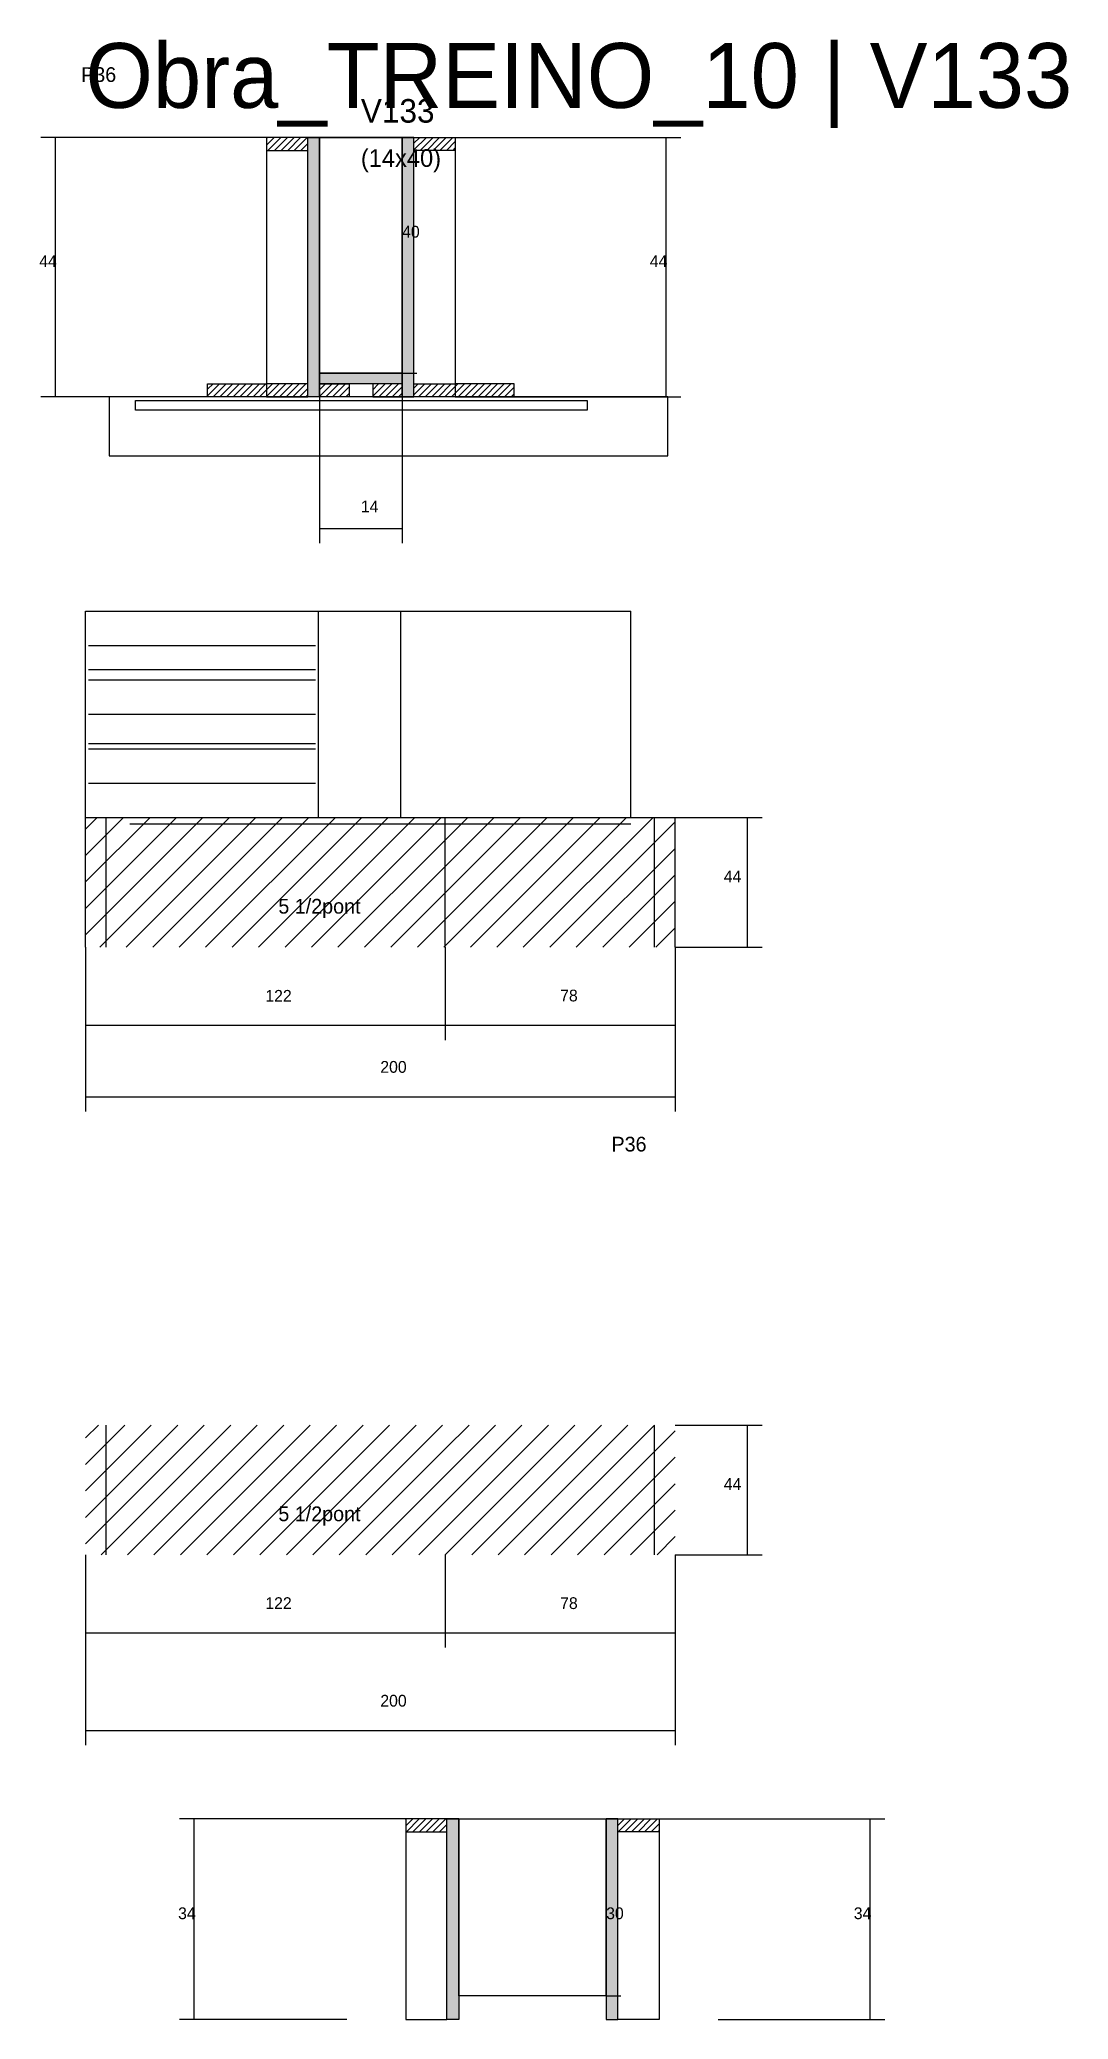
# Model space of a CAD drawing. Header units: metres. Extents: x -41 to 34840, y -36000 to 1848.
# Drawn here: x 14564 to 14913, y -15108 to -14437 of the extents above; entities that cross this region are included whole.
import ezdxf

# ---------------------------------------------------------------- set-up
doc = ezdxf.new("R2010")
doc.units = ezdxf.units.M
for name, color, linetype in [('barrote', 126, 'Continuous'), ('CONCRETO', 251, 'Continuous'), ('COTA', 4, 'Continuous'), ('Cota Seção (2x)', 4, 'Continuous'), ('Hachura', 253, 'Continuous'), ('LABEL_ID', 3, 'Continuous'), ('Madeira', 126, 'Continuous'), ('NOMENCLATURA', 7, 'Continuous'), ('Painéis', 200, 'Continuous'), ('SARR_2.2x7', 40, 'Continuous'), ('SCO-___-LAJ', 4, 'Continuous'), ('Texto Seção', 7, 'Continuous')]:
    doc.layers.add(name, color=color, linetype=linetype)

msp = doc.modelspace()

# ---------------------------------------------------------------- texts
at = {"layer": 'COTA'}
for s, p in [('44', (14564.3, -14514)), ('44', (14771.4, -14514)), ('14', (14673.4, -14597.2)), ('44', (14796.5, -14722.7)), ('122', (14641, -14763.2)), ('78', (14741, -14763.1)), ('200', (14680, -14787.3)), ('44', (14796.5, -14928.8)), ('122', (14641, -14969.2)), ('78', (14741, -14969.2)), ('200', (14680, -15002.3)), ('34', (14611.4, -15074.4)), ('34', (14840.6, -15074.4))]:
    msp.add_text(s, height=4, dxfattribs=at).set_placement(p)
at = {"layer": 'Cota Seção (2x)'}
for s, p in [('40', (14687.4, -14504)), ('30', (14756.6, -15074.4))]:
    msp.add_text(s, height=4, dxfattribs=at).set_placement(p)
at = {"layer": 'LABEL_ID'}
msp.add_text('Obra_TREINO_10 | V133', height=22, dxfattribs=at).set_placement((14580, -14460))
at = {"layer": 'NOMENCLATURA'}
for s, p in [('P36', (14578.5, -14451.2)), ('5 1/2pont', (14645.4, -14733.3)), ('P36', (14758.4, -14814)), ('5 1/2pont', (14645.4, -14939.4))]:
    msp.add_text(s, height=5, dxfattribs=at).set_placement(p)
at = {"layer": 'Texto Seção'}
for s, height, p in [('V133', 8, (14673.4, -14465)), ('(14x40)', 6, (14673.4, -14480))]:
    msp.add_text(s, height=height, dxfattribs=at).set_placement(p)

# ---------------------------------------------------------------- hatches: boundary and pattern name
at = {"layer": 'Hachura'}
h = msp.add_hatch(dxfattribs=at)
h.set_pattern_fill('ANSI31', scale=0.5)
h.paths.add_polyline_path([(14655.4, -14474.4), (14655.4, -14470), (14655.4, -14470), (14641.4, -14470), (14641.4, -14470), (14641.4, -14474.4), (14641.4, -14474.4), (14655.4, -14474.4)])
h = msp.add_hatch(color=8, dxfattribs=at)
h.dxf.hatch_style = 1
h.paths.add_polyline_path([(14655.4, -14470), (14659.4, -14470), (14659.4, -14470), (14659.4, -14558), (14659.4, -14558), (14655.4, -14558), (14655.4, -14558), (14655.4, -14470)])
h = msp.add_hatch(color=8, dxfattribs=at)
h.dxf.hatch_style = 1
h.paths.add_polyline_path([(14691.4, -14470), (14687.4, -14470), (14687.4, -14470), (14687.4, -14558), (14687.4, -14558), (14691.4, -14558), (14691.4, -14558), (14691.4, -14470)])
h = msp.add_hatch(dxfattribs=at)
h.set_pattern_fill('ANSI31', scale=0.5)
h.paths.add_polyline_path([(14691.4, -14474.4), (14691.4, -14470), (14691.4, -14470), (14705.4, -14470), (14705.4, -14470), (14705.4, -14474.4), (14705.4, -14474.4), (14691.4, -14474.4)])
h = msp.add_hatch(color=8, dxfattribs=at)
h.dxf.hatch_style = 1
h.paths.add_polyline_path([(14659.4, -14553.6), (14659.4, -14550), (14659.4, -14550), (14687.4, -14550), (14687.4, -14550), (14687.4, -14553.6), (14687.4, -14553.6), (14659.4, -14553.6)])
h = msp.add_hatch(dxfattribs=at)
h.set_pattern_fill('ANSI31', scale=0.5)
h.paths.add_polyline_path([(14621.4, -14558), (14621.4, -14553.6), (14621.4, -14553.6), (14641.4, -14553.6), (14641.4, -14553.6), (14641.4, -14558), (14641.4, -14558), (14621.4, -14558)])
h = msp.add_hatch(dxfattribs=at)
h.set_pattern_fill('ANSI31', scale=0.5)
h.paths.add_polyline_path([(14655.4, -14558), (14655.4, -14553.6), (14655.4, -14553.6), (14641.4, -14553.6), (14641.4, -14553.6), (14641.4, -14558), (14641.4, -14558), (14655.4, -14558)])
h = msp.add_hatch(dxfattribs=at)
h.set_pattern_fill('ANSI31', scale=0.5)
h.paths.add_polyline_path([(14659.4, -14558), (14659.4, -14553.6), (14659.4, -14553.6), (14669.4, -14553.6), (14669.4, -14553.6), (14669.4, -14558), (14669.4, -14558), (14659.4, -14558)])
h = msp.add_hatch(dxfattribs=at)
h.set_pattern_fill('ANSI31', scale=0.5)
h.paths.add_polyline_path([(14687.4, -14558), (14687.4, -14553.6), (14687.4, -14553.6), (14677.4, -14553.6), (14677.4, -14553.6), (14677.4, -14558), (14677.4, -14558), (14687.4, -14558)])
h = msp.add_hatch(dxfattribs=at)
h.set_pattern_fill('ANSI31', scale=0.5)
h.paths.add_polyline_path([(14691.4, -14558), (14691.4, -14553.6), (14691.4, -14553.6), (14705.4, -14553.6), (14705.4, -14553.6), (14705.4, -14558), (14705.4, -14558), (14691.4, -14558)])
h = msp.add_hatch(dxfattribs=at)
h.set_pattern_fill('ANSI31', scale=0.5)
h.paths.add_polyline_path([(14725.4, -14558), (14725.4, -14553.6), (14725.4, -14553.6), (14705.4, -14553.6), (14705.4, -14553.6), (14705.4, -14558), (14705.4, -14558), (14725.4, -14558)])
h = msp.add_hatch(dxfattribs=at)
h.set_pattern_fill('ANSI31', scale=2)
h.paths.add_polyline_path([(14580, -14700.7), (14580, -14744.7), (14702, -14744.7), (14702, -14700.7)])
h = msp.add_hatch(dxfattribs=at)
h.set_pattern_fill('ANSI31', scale=2)
h.paths.add_polyline_path([(14702, -14700.7), (14702, -14744.7), (14780, -14744.7), (14780, -14700.7)])
h = msp.add_hatch(dxfattribs=at)
h.set_pattern_fill('ANSI31', scale=2)
h.paths.add_polyline_path([(14580, -14906.8), (14580, -14950.8), (14702, -14950.8), (14702, -14906.8)])
h = msp.add_hatch(dxfattribs=at)
h.set_pattern_fill('ANSI31', scale=2)
h.paths.add_polyline_path([(14780, -14950.8), (14780, -14906.8), (14702, -14906.8), (14702, -14950.8)])
h = msp.add_hatch(dxfattribs=at)
h.set_pattern_fill('ANSI31', scale=0.5)
h.paths.add_polyline_path([(14702.6, -15044.8), (14702.6, -15040.4), (14702.6, -15040.4), (14688.6, -15040.4), (14688.6, -15040.4), (14688.6, -15044.8), (14688.6, -15044.8), (14702.6, -15044.8)])
h = msp.add_hatch(color=8, dxfattribs=at)
h.dxf.hatch_style = 1
h.paths.add_polyline_path([(14702.6, -15040.4), (14706.6, -15040.4), (14706.6, -15040.4), (14706.6, -15108.4), (14706.6, -15108.4), (14702.6, -15108.4), (14702.6, -15108.4), (14702.6, -15040.4)])
h = msp.add_hatch(color=8, dxfattribs=at)
h.dxf.hatch_style = 1
h.paths.add_polyline_path([(14760.6, -15040.4), (14756.6, -15040.4), (14756.6, -15040.4), (14756.6, -15108.4), (14756.6, -15108.4), (14760.6, -15108.4), (14760.6, -15108.4), (14760.6, -15040.4)])
h = msp.add_hatch(dxfattribs=at)
h.set_pattern_fill('ANSI31', scale=0.5)
h.paths.add_polyline_path([(14760.6, -15044.8), (14760.6, -15040.4), (14760.6, -15040.4), (14774.6, -15040.4), (14774.6, -15040.4), (14774.6, -15044.8), (14774.6, -15044.8), (14760.6, -15044.8)])

# ---------------------------------------------------------------- linework, layer by layer
at = {"layer": 'barrote'}
msp.add_lwpolyline([(14588, -14578), (14777.5, -14578), (14777.5, -14558), (14588, -14558)], close=True, dxfattribs=at)
at = {"layer": 'CONCRETO'}
for points in [[(14659.4, -14470), (14659.4, -14470), (14659.4, -14470), (14659.4, -14470), (14687.4, -14470), (14687.4, -14470), (14687.4, -14470), (14687.4, -14550), (14659.4, -14550), (14659.4, -14470)], [(14659.4, -14550), (14687.4, -14550), (14687.4, -14470), (14659.4, -14470)], [(14706.6, -15040.4), (14706.6, -15040.4), (14706.6, -15040.4), (14706.6, -15040.4), (14756.6, -15040.4), (14756.6, -15040.4), (14756.6, -15040.4), (14756.6, -15100.4), (14706.6, -15100.4), (14706.6, -15040.4)]]:
    msp.add_lwpolyline(points, close=True, dxfattribs=at)
at = {"layer": 'COTA'}
for p, q in [((14659.4, -14470), (14564.8, -14470)), ((14569.8, -14558), (14569.8, -14470)), ((14705.4, -14470), (14781.9, -14470)), ((14776.9, -14558), (14776.9, -14470)), ((14621.4, -14558), (14564.8, -14558)), ((14659.4, -14553.6), (14659.4, -14607.7)), ((14687.4, -14553.6), (14687.4, -14607.7)), ((14725.4, -14558), (14781.9, -14558)), ((14659.4, -14602.7), (14687.4, -14602.7)), ((14780, -14700.7), (14809.5, -14700.7)), ((14804.5, -14744.7), (14804.5, -14700.7)), ((14580, -14744.7), (14580, -14800.4)), ((14580, -14744.7), (14580, -14776.2)), ((14702, -14744.7), (14702, -14776.2)), ((14702, -14744.7), (14702, -14776.2)), ((14780, -14744.7), (14780, -14800.4)), ((14780, -14744.7), (14809.5, -14744.7)), ((14780, -14744.7), (14780, -14776.2)), ((14580, -14771.2), (14702, -14771.2)), ((14702, -14771.2), (14780, -14771.2)), ((14580, -14795.4), (14780, -14795.4)), ((14780, -14906.8), (14809.5, -14906.8)), ((14804.5, -14950.8), (14804.5, -14906.8)), ((14580, -14950.8), (14580, -15015.4)), ((14580, -14950.8), (14580, -14982.3)), ((14702, -14950.8), (14702, -14982.3)), ((14702, -14950.8), (14702, -14982.3)), ((14780, -14950.8), (14780, -15015.4)), ((14780, -14950.8), (14809.5, -14950.8)), ((14780, -14950.8), (14780, -14982.3)), ((14580, -14977.3), (14702, -14977.3)), ((14702, -14977.3), (14780, -14977.3)), ((14580, -15010.4), (14780, -15010.4)), ((14706.6, -15040.4), (14611.9, -15040.4)), ((14616.9, -15108.4), (14616.9, -15040.4)), ((14774.6, -15040.4), (14851.1, -15040.4)), ((14846.1, -15108.4), (14846.1, -15040.4)), ((14668.6, -15108.4), (14611.9, -15108.4)), ((14794.6, -15108.4), (14851.1, -15108.4))]:
    msp.add_line(p, q, dxfattribs=at)
at = {"layer": 'Cota Seção (2x)'}
for p, q in [((14687.4, -14550), (14687.4, -14470)), ((14687.4, -14470), (14692.4, -14470)), ((14687.4, -14550), (14692.4, -14550)), ((14756.6, -15100.4), (14756.6, -15040.4)), ((14756.6, -15040.4), (14761.6, -15040.4)), ((14756.6, -15100.4), (14761.6, -15100.4))]:
    msp.add_line(p, q, dxfattribs=at)
at = {"layer": 'Madeira'}
for points in [[(14655.4, -14474.4), (14655.4, -14470), (14641.4, -14470), (14641.4, -14474.4)], [(14655.4, -14470), (14641.4, -14470), (14641.4, -14558), (14655.4, -14558)], [(14691.4, -14474.4), (14691.4, -14470), (14705.4, -14470), (14705.4, -14474.4)], [(14691.4, -14470), (14705.4, -14470), (14705.4, -14558), (14691.4, -14558)], [(14588, -14578), (14777.5, -14578), (14777.5, -14558), (14588, -14558)], [(14621.4, -14558), (14621.4, -14553.6), (14641.4, -14553.6), (14641.4, -14558)], [(14655.4, -14558), (14655.4, -14553.6), (14641.4, -14553.6), (14641.4, -14558)], [(14659.4, -14558), (14659.4, -14553.6), (14669.4, -14553.6), (14669.4, -14558)], [(14687.4, -14558), (14687.4, -14553.6), (14677.4, -14553.6), (14677.4, -14558)], [(14691.4, -14558), (14691.4, -14553.6), (14705.4, -14553.6), (14705.4, -14558)], [(14725.4, -14558), (14725.4, -14553.6), (14705.4, -14553.6), (14705.4, -14558)], [(14702.6, -15044.8), (14702.6, -15040.4), (14688.6, -15040.4), (14688.6, -15044.8)], [(14702.6, -15040.4), (14688.6, -15040.4), (14688.6, -15108.4), (14702.6, -15108.4)], [(14760.6, -15044.8), (14760.6, -15040.4), (14774.6, -15040.4), (14774.6, -15044.8)], [(14760.6, -15040.4), (14774.6, -15040.4), (14774.6, -15108.4), (14760.6, -15108.4)]]:
    msp.add_lwpolyline(points, close=True, dxfattribs=at)
at = {"layer": 'Painéis'}
for p, q in [((14659.4, -14558), (14659.4, -14470)), ((14687.4, -14558), (14687.4, -14470)), ((14659.4, -14550), (14687.4, -14550)), ((14659.4, -14553.6), (14659.4, -14550)), ((14687.4, -14553.6), (14687.4, -14550)), ((14580, -14630.7), (14659, -14630.7)), ((14580, -14700.7), (14580, -14630.7)), ((14659, -14700.7), (14659, -14630.7)), ((14659, -14630.7), (14687, -14630.7)), ((14659, -14700.7), (14659, -14630.7)), ((14687, -14700.7), (14687, -14630.7)), ((14687, -14630.7), (14765, -14630.7)), ((14687, -14700.7), (14687, -14630.7)), ((14765, -14700.7), (14765, -14630.7)), ((14580, -14700.7), (14780, -14700.7)), ((14580, -14744.7), (14580, -14700.7)), ((14580, -14700.7), (14659, -14700.7)), ((14659, -14700.7), (14687, -14700.7)), ((14687, -14700.7), (14765, -14700.7)), ((14702, -14744.7), (14702, -14700.7)), ((14780, -14744.7), (14780, -14700.7))]:
    msp.add_line(p, q, dxfattribs=at)
for points in [[(14655.4, -14470), (14659.4, -14470), (14659.4, -14558), (14655.4, -14558)], [(14691.4, -14470), (14687.4, -14470), (14687.4, -14558), (14691.4, -14558)], [(14659.4, -14553.6), (14659.4, -14550), (14687.4, -14550), (14687.4, -14553.6)], [(14702.6, -15040.4), (14706.6, -15040.4), (14706.6, -15108.4), (14702.6, -15108.4)], [(14760.6, -15040.4), (14756.6, -15040.4), (14756.6, -15108.4), (14760.6, -15108.4)]]:
    msp.add_lwpolyline(points, close=True, dxfattribs=at)
at = {"layer": 'SARR_2.2x7'}
for p, q in [((14581, -14642.37), (14658, -14642.37)), ((14581, -14650.47), (14658, -14650.47)), ((14581, -14654.03), (14658, -14654.03)), ((14581, -14665.7), (14658, -14665.7)), ((14581, -14675.58), (14658, -14675.58)), ((14581, -14677.37), (14658, -14677.37)), ((14581, -14689.03), (14658, -14689.03)), ((14587, -14744.7), (14587, -14700.7)), ((14595, -14702.9), (14702, -14702.9)), ((14702, -14702.9), (14765, -14702.9)), ((14773, -14744.7), (14773, -14700.7)), ((14587, -14950.8), (14587, -14906.8)), ((14773, -14950.8), (14773, -14906.8))]:
    msp.add_line(p, q, dxfattribs=at)
at = {"layer": 'SCO-___-LAJ'}
msp.add_lwpolyline([(14597, -14559.3), (14750.2, -14559.3), (14750.2, -14562.5), (14597, -14562.5)], close=True, dxfattribs=at)

msp.set_redraw_order([(e.dxf.handle, doc.entitydb.next_handle()) for e in msp.query("TEXT MTEXT ATTDEF DIMENSION ARC_DIMENSION")])  # texts and dimensions are drawn at this point

doc.saveas('drawing.dxf')
